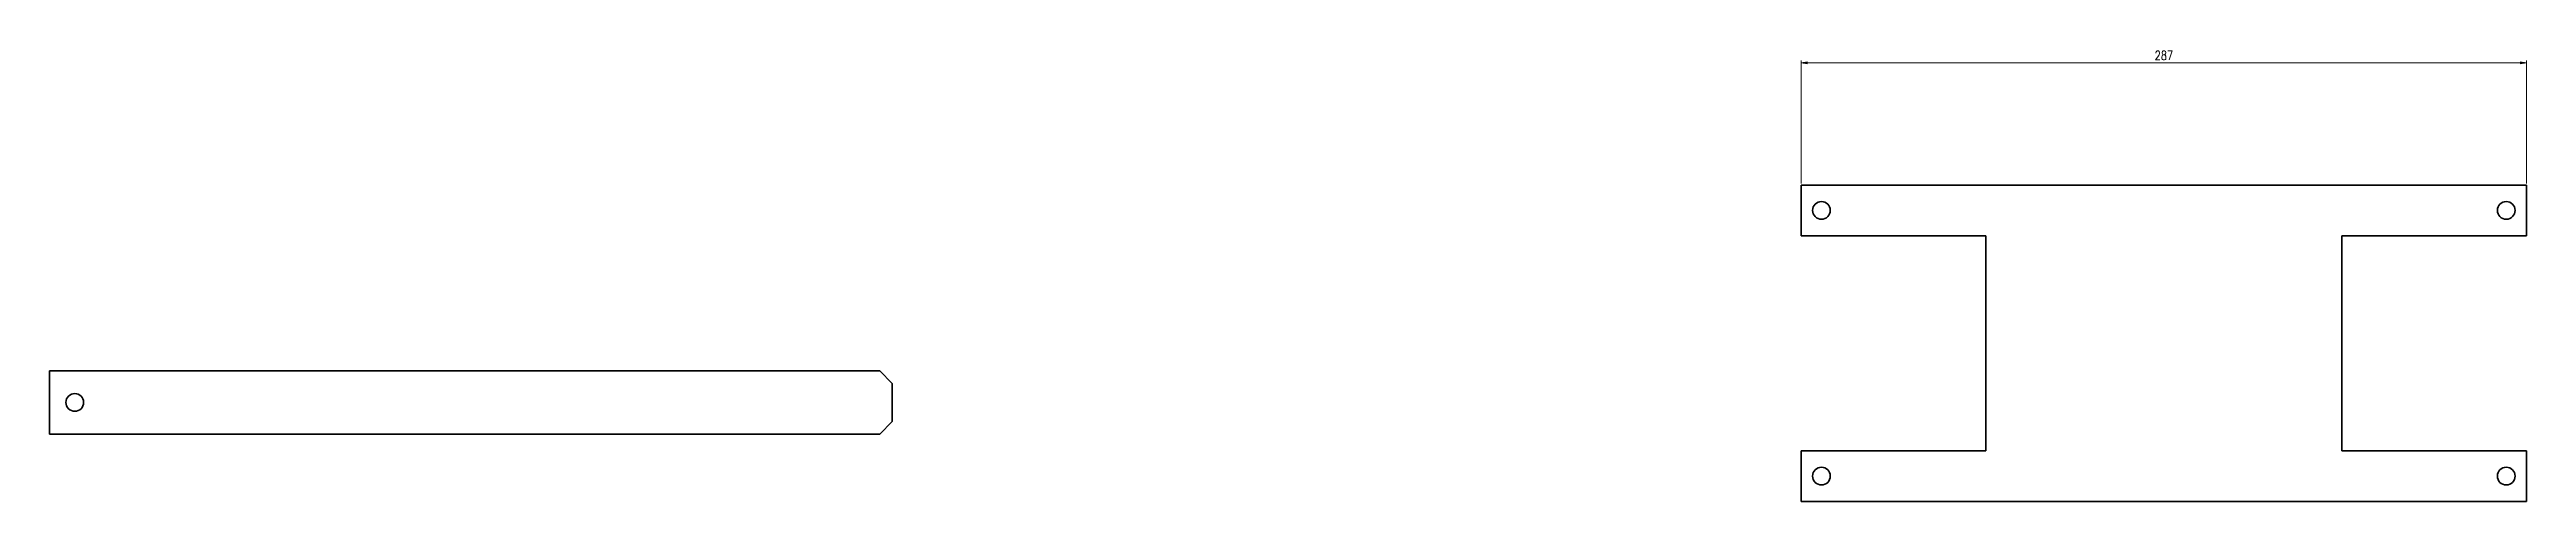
# Model space of a CAD drawing. Header units: inches. Extents: x 269 to 10986, y 1043 to 4337.
# Drawn here: x 1145 to 2125, y 3196 to 3375 of the extents above; entities that cross this region are included whole.
import ezdxf

# ---------------------------------------------------------------- set-up
doc = ezdxf.new("R2010")
doc.units = ezdxf.units.IN
doc.header["$MEASUREMENT"] = 0
doc.layers.add('粗实线', color=7, linetype='Continuous', lineweight=35)
doc.styles.add('DIM', font='romans.shx', dxfattribs={"width": 0.8, "bigfont": 'bigfont.shx'})
doc.dimstyles.new('XR 1-1$0', dxfattribs={"dimtxt": 3.5, "dimasz": 2.5, "dimexe": 1, "dimexo": 0.625, "dimgap": 1.2, "dimtad": 1, "dimzin": 9, "dimdsep": 46, "dimtxsty": 'DIM', "dimblk": 'OPEN', "dimcen": 0, "dimclrd": 8, "dimclre": 8, "dimclrt": 2, "dimazin": 2, "dimtfac": 0.5, "dimtmove": 0, "dimatfit": 3, "dimldrblk": 'OPEN', "dimfxl": 0, "dimtolj": 2, "dimlwd": 18, "dimlwe": 18, "dimarcsym": 0})

msp = doc.modelspace()

# ---------------------------------------------------------------- blocks, each defined once
blk = doc.blocks.new('_Open')
at = {"color": 0, "linetype": 'ByBlock', "lineweight": -2}
for p, q in [((-1, 0.17), (0, 0)), ((-1, -0.17), (0, 0)), ((0, 0), (-1, 0))]:
    blk.add_line(p, q, dxfattribs=at)
blk = doc.blocks.new('*D1245')
at = {"color": 8, "lineweight": 18, "transparency": 16777216}
for p, q in [((1838.24, 3322.11), (1838.24, 3370.77)), ((1840.74, 3369.77), (2122.74, 3369.77)), ((2125.24, 3322.11), (2125.24, 3370.77))]:
    blk.add_line(p, q, dxfattribs=at)
at = {"layer": 'Defpoints', "color": 0, "transparency": 16777216}
for p in [(2125.24, 3369.77), (1838.24, 3321.49), (2125.24, 3321.49)]:
    blk.add_point(p, dxfattribs=at)
at = {"color": 8, "lineweight": 18, "transparency": 16777216, "xscale": 2.5, "yscale": 2.5, "zscale": 2.5, "rotation": 180}
blk.add_blockref('_Open', (1838.24, 3369.77), dxfattribs=at)
at = {"color": 8, "lineweight": 18, "transparency": 16777216, "xscale": 2.5, "yscale": 2.5, "zscale": 2.5}
blk.add_blockref('_Open', (2125.24, 3369.77), dxfattribs=at)
at = {"color": 2, "transparency": 16777216, "insert": (1981.74, 3372.72), "char_height": 3.5, "attachment_point": 5, "style": 'DIM'}
blk.add_mtext('\\A2;287', dxfattribs=at)

# ---------------------------------------------------------------- dimensions: what is measured, and where the dimension line sits
dim = msp.add_linear_dim(base=(2125.238, 3369.772), p1=(1838.238, 3321.486), p2=(2125.238, 3321.486), dimstyle='XR 1-1$0')
dim.commit()
dim.dimension.update_dxf_attribs({"geometry": '*D1245', "text_midpoint": (1981.738, 3372.722)})

# ---------------------------------------------------------------- linework, layer by layer
at = {"layer": '粗实线', "ltscale": 0.4}
for p, q in [((1902.238, 3321.486), (1838.238, 3321.486)), ((2125.238, 3321.486), (2061.238, 3321.486)), ((1902.238, 3301.486), (1838.238, 3301.486)), ((2125.238, 3301.486), (2061.238, 3301.486)), ((1902.238, 3216.486), (1838.238, 3216.486)), ((2125.238, 3216.486), (2061.238, 3216.486)), ((1902.238, 3196.486), (1838.238, 3196.486)), ((2125.238, 3196.486), (2061.238, 3196.486))]:
    msp.add_line(p, q, dxfattribs=at)
at = {"layer": '粗实线'}
for p, q in [((1838.238, 3301.486), (1838.238, 3321.486)), ((2055.238, 3321.486), (1908.238, 3321.486)), ((2125.238, 3301.486), (2125.238, 3321.486)), ((1911.238, 3216.486), (1911.238, 3301.486)), ((2052.238, 3216.486), (2052.238, 3301.486)), ((1473.544, 3248.09), (1145.024, 3248.09)), ((1145.024, 3223.09), (1145.024, 3248.09)), ((1473.544, 3223.09), (1145.024, 3223.09)), ((1838.238, 3196.486), (1838.238, 3216.486)), ((2125.238, 3196.486), (2125.238, 3216.486)), ((2055.238, 3196.486), (1908.238, 3196.486))]:
    msp.add_line(p, q, dxfattribs=at)
at = {"layer": '粗实线', "ltscale": 0.05}
for p, q in [((1902.238, 3321.486), (1904.238, 3321.486)), ((2059.238, 3321.486), (2061.238, 3321.486)), ((1904.238, 3301.486), (1902.238, 3301.486)), ((2061.238, 3301.486), (2059.238, 3301.486)), ((1902.238, 3216.486), (1904.238, 3216.486)), ((2059.238, 3216.486), (2061.238, 3216.486)), ((1904.238, 3196.486), (1902.238, 3196.486)), ((2061.238, 3196.486), (2059.238, 3196.486))]:
    msp.add_line(p, q, dxfattribs=at)
at = {"layer": '粗实线', "ltscale": 0.1}
for p, q in [((1904.238, 3321.486), (1908.238, 3321.486)), ((2055.238, 3321.486), (2059.238, 3321.486)), ((1908.238, 3301.486), (1904.238, 3301.486)), ((2059.238, 3301.486), (2055.238, 3301.486)), ((1904.238, 3216.486), (1908.238, 3216.486)), ((2055.238, 3216.486), (2059.238, 3216.486)), ((1908.238, 3196.486), (1904.238, 3196.486)), ((2055.238, 3196.486), (2059.238, 3196.486))]:
    msp.add_line(p, q, dxfattribs=at)
at = {"layer": '粗实线', "ltscale": 0.075}
for p, q in [((1908.238, 3301.486), (1911.238, 3301.486)), ((2055.238, 3301.486), (2052.238, 3301.486)), ((1908.238, 3216.486), (1911.238, 3216.486)), ((2055.238, 3216.486), (2052.238, 3216.486))]:
    msp.add_line(p, q, dxfattribs=at)
at = {"layer": '粗实线', "ltscale": 0.176777}
for p, q in [((1478.544, 3243.09), (1473.544, 3248.09)), ((1478.544, 3228.09), (1473.544, 3223.09))]:
    msp.add_line(p, q, dxfattribs=at)
at = {"layer": '粗实线', "ltscale": 0.375}
msp.add_line((1478.544, 3243.09), (1478.544, 3228.09), dxfattribs=at)
at = {"layer": '粗实线'}
for centre in [(1846.238, 3311.486), (2117.238, 3311.486), (1155.024, 3235.59), (1846.238, 3206.486), (2117.238, 3206.486)]:
    msp.add_circle(centre, 3.5, dxfattribs=at)

msp.set_redraw_order([(e.dxf.handle, doc.entitydb.next_handle()) for e in msp.query("TEXT MTEXT ATTDEF DIMENSION ARC_DIMENSION")])  # texts and dimensions are drawn at this point

doc.saveas('drawing.dxf')
